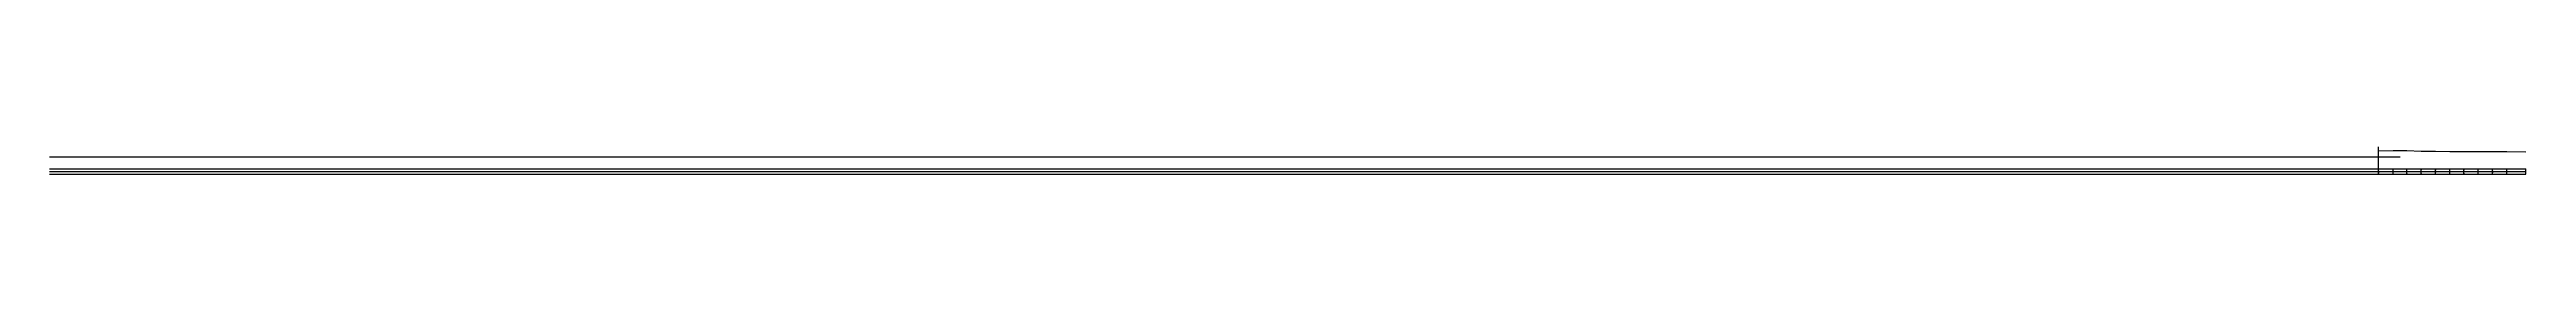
# Model space of a CAD drawing. Header units: metres. Extents: x -148477 to 168932, y -55673 to -2736.
# Drawn here: x -25887 to -23802, y -16287 to -16264 of the extents above; entities that cross this region are included whole.
import ezdxf

# ---------------------------------------------------------------- set-up
doc = ezdxf.new("R2010")
doc.units = ezdxf.units.M
doc.styles.add('liza', font='times.ttf', dxfattribs={"height": 2})

msp = doc.modelspace()

# ---------------------------------------------------------------- linework, layer by layer
at = {"linetype": 'Continuous', "lineweight": -3, "ltscale": 0.5}
for p, q in [((-23926.4296, -16282.6383), (-23926.4296, -16264.1225)), ((-25887.4296, -16272.6383), (-23908.0596, -16272.6383)), ((-25887.4296, -16282.6383), (-23802.4296, -16282.6383)), ((-25887.4296, -16284.8883), (-23802.4296, -16284.8883)), ((-25887.4296, -16287.1383), (-23802.4296, -16287.1383)), ((-23926.4296, -16287.1383), (-23926.4296, -16282.6383)), ((-23914.1096, -16287.1383), (-23914.1096, -16282.6383)), ((-23902.4296, -16287.1383), (-23902.4296, -16282.6383)), ((-23890.4296, -16287.1383), (-23890.4296, -16282.6383)), ((-23878.4296, -16287.1383), (-23878.4296, -16282.6383)), ((-23866.4296, -16287.1383), (-23866.4296, -16282.6383)), ((-23854.4296, -16287.1383), (-23854.4296, -16282.6383)), ((-23842.4296, -16287.1383), (-23842.4296, -16282.6383)), ((-23830.4296, -16287.1383), (-23830.4296, -16282.6383)), ((-23818.4296, -16287.1383), (-23818.4296, -16282.6383)), ((-23802.4296, -16287.1383), (-23802.4296, -16282.6383))]:
    msp.add_line(p, q, dxfattribs=at)
at = {"color": 3, "linetype": 'Continuous', "lineweight": -3, "ltscale": 0.5}
msp.add_lwpolyline([(-23926.4296, -16267.5083), (-23914.1096, -16267.3183), (-23902.4296, -16267.1183), (-23890.4296, -16267.6583), (-23878.4296, -16267.8283), (-23866.4296, -16268.1383), (-23854.4296, -16268.1483), (-23842.4296, -16268.0983), (-23830.4296, -16268.1383), (-23818.4296, -16268.0983), (-23802.4296, -16268.1783)], dxfattribs=at)

# ---------------------------------------------------------------- texts
at = {"linetype": 'Continuous', "lineweight": -3, "ltscale": 0.5, "char_height": 0.5, "width": 2.15, "attachment_point": 1, "rotation": 90, "style": 'liza'}
for s, insert in [('1956.00', (-23926.3296, -16287.0383)), ('5.13', (-23926.3296, -16284.7883)), ('1968.32', (-23914.0096, -16287.0383)), ('5.32', (-23914.0096, -16284.7883)), ('1980.00', (-23902.3296, -16287.0383)), ('5.52', (-23902.3296, -16284.7883)), ('4.98', (-23890.3296, -16284.7883)), ('1992.00', (-23890.3296, -16287.0383)), ('4.81', (-23878.3296, -16284.7883)), ('2004.00', (-23878.3296, -16287.0383)), ('4.50', (-23866.3296, -16284.7883)), ('2016.00', (-23866.3296, -16287.0383)), ('2028.00', (-23854.3296, -16287.0383)), ('4.49', (-23854.3296, -16284.7883)), ('2040.00', (-23842.3296, -16287.0383)), ('4.54', (-23842.3296, -16284.7883)), ('4.50', (-23830.3296, -16284.7883)), ('2052.00', (-23830.3296, -16287.0383)), ('2064.00', (-23818.3296, -16287.0383)), ('4.54', (-23818.3296, -16284.7883)), ('2080.00', (-23802.3296, -16287.0383)), ('4.46', (-23802.3296, -16284.7883))]:
    msp.add_mtext(s, dxfattribs=dict(at, insert=insert))

doc.saveas('drawing.dxf')
